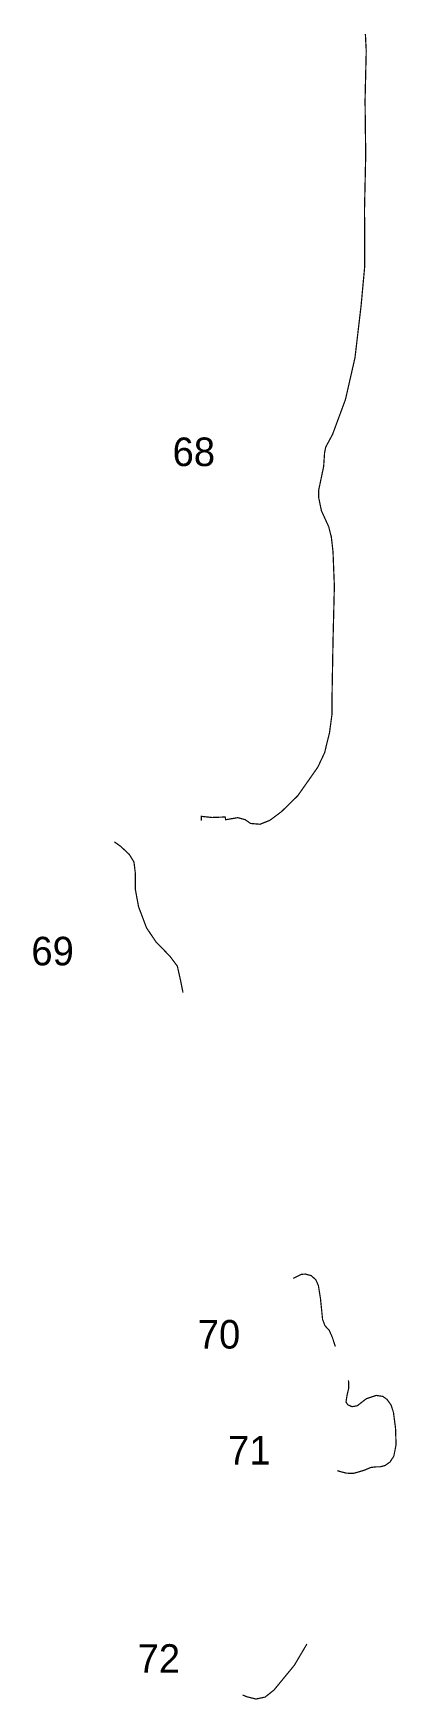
# Model space of a CAD drawing. Header units: metres. Extents: x 254121 to 340592, y 1776947 to 2227325.
# Drawn here: x 266369 to 267260, y 2131075 to 2135158 of the extents above; entities that cross this region are included whole.
import ezdxf

# ---------------------------------------------------------------- set-up
doc = ezdxf.new("R2010")
doc.units = ezdxf.units.M
doc.layers.add('NATURALLY PROTECTED', color=3, linetype='Continuous')

msp = doc.modelspace()

# ---------------------------------------------------------------- texts
at = {"char_height": 70, "attachment_point": 1}
for s, insert in [('68', (266710.4, 2134167.7)), ('69', (266364.4, 2132944.2)), ('70', (266772.2, 2132005.1)), ('71', (266846.3, 2131720.8)), ('72', (266624.7, 2131210.6))]:
    msp.add_mtext_dynamic_manual_height_columns(s, width=95.172, gutter_width=1, heights=[0], dxfattribs=dict(at, insert=insert))

# ---------------------------------------------------------------- linework, layer by layer
at = {"layer": 'NATURALLY PROTECTED', "const_width": 3, "flags": 128}
for points in [[(267182.9, 2135156.7), (267185, 2135115.4), (267182.1, 2134992.7), (267183.7, 2134859.1), (267180.8, 2134727.7), (267181.4, 2134588.4), (267172.4, 2134490.9), (267157.4, 2134363.1), (267134.1, 2134260.9), (267102.4, 2134175.2), (267085.8, 2134144.5), (267082.9, 2134130.2), (267080.7, 2134097), (267068.2, 2134037.4), (267068.2, 2134021.7), (267075.2, 2133988.2), (267093.1, 2133949), (267099.5, 2133923.9), (267103.6, 2133887.8), (267106.9, 2133803.2), (267103.6, 2133670), (267101.4, 2133546.3), (267101.1, 2133489.9), (267095, 2133444.3), (267082.9, 2133395.1), (267066.2, 2133359.7), (267017, 2133289.6), (266977.4, 2133251), (266949.3, 2133229.9), (266924.7, 2133220), (266901.7, 2133221.9), (266888.5, 2133231.1), (266870.3, 2133236.2), (266840.6, 2133231.1), (266839.3, 2133237.8), (266806.8, 2133236.6), (266780.9, 2133239.4), (266780.6, 2133228.6)], [(266567.7, 2133176.9), (266583, 2133166), (266604.6, 2133145.8), (266615.8, 2133127.4), (266618.9, 2133102.3), (266618.9, 2133062), (266627, 2133018.1), (266646.5, 2132966.3), (266669.5, 2132932.1), (266703.7, 2132896.8), (266722.1, 2132872.3), (266729.8, 2132838.1), (266736, 2132807.5)], [(267006.2, 2132107.1), (267025.6, 2132117), (267035.6, 2132117.7), (267050.4, 2132113.8), (267061.6, 2132103.5), (267067.7, 2132089.7), (267072.9, 2132057.6), (267078, 2132006.7), (267083.8, 2131991.3), (267094.4, 2131979.7), (267102.1, 2131962.3), (267109.2, 2131940.2)], [(267141, 2131857.1), (267141.7, 2131854.7), (267142, 2131837.7), (267137.8, 2131820), (267135.5, 2131804.2), (267139.4, 2131797.8), (267150, 2131792.7), (267162.9, 2131794.9), (267185.4, 2131812.3), (267209.5, 2131820.3), (267225.6, 2131818), (267235.9, 2131810.6), (267245.8, 2131796.8), (267251.7, 2131778.8), (267256.8, 2131739.9), (267258.1, 2131699.4), (267252.6, 2131671.6), (267243.3, 2131657.1), (267231.1, 2131648.5), (267218.5, 2131645.2), (267208.2, 2131645.2), (267196, 2131643.7), (267179.9, 2131636.9), (267163.8, 2131632.1), (267152.9, 2131629.2), (267136.8, 2131629.8), (267123, 2131633.3), (267114, 2131635.9)], [(267039.6, 2131211.1), (267008.9, 2131159.2), (266959, 2131098.4), (266937.2, 2131081.1), (266914.7, 2131076.3), (266893.1, 2131081.7), (266882, 2131086.2)]]:
    msp.add_lwpolyline(points, dxfattribs=at)

msp.set_redraw_order([(e.dxf.handle, doc.entitydb.next_handle()) for e in msp.query("TEXT MTEXT ATTDEF DIMENSION ARC_DIMENSION")])  # texts and dimensions are drawn at this point

doc.saveas('drawing.dxf')
